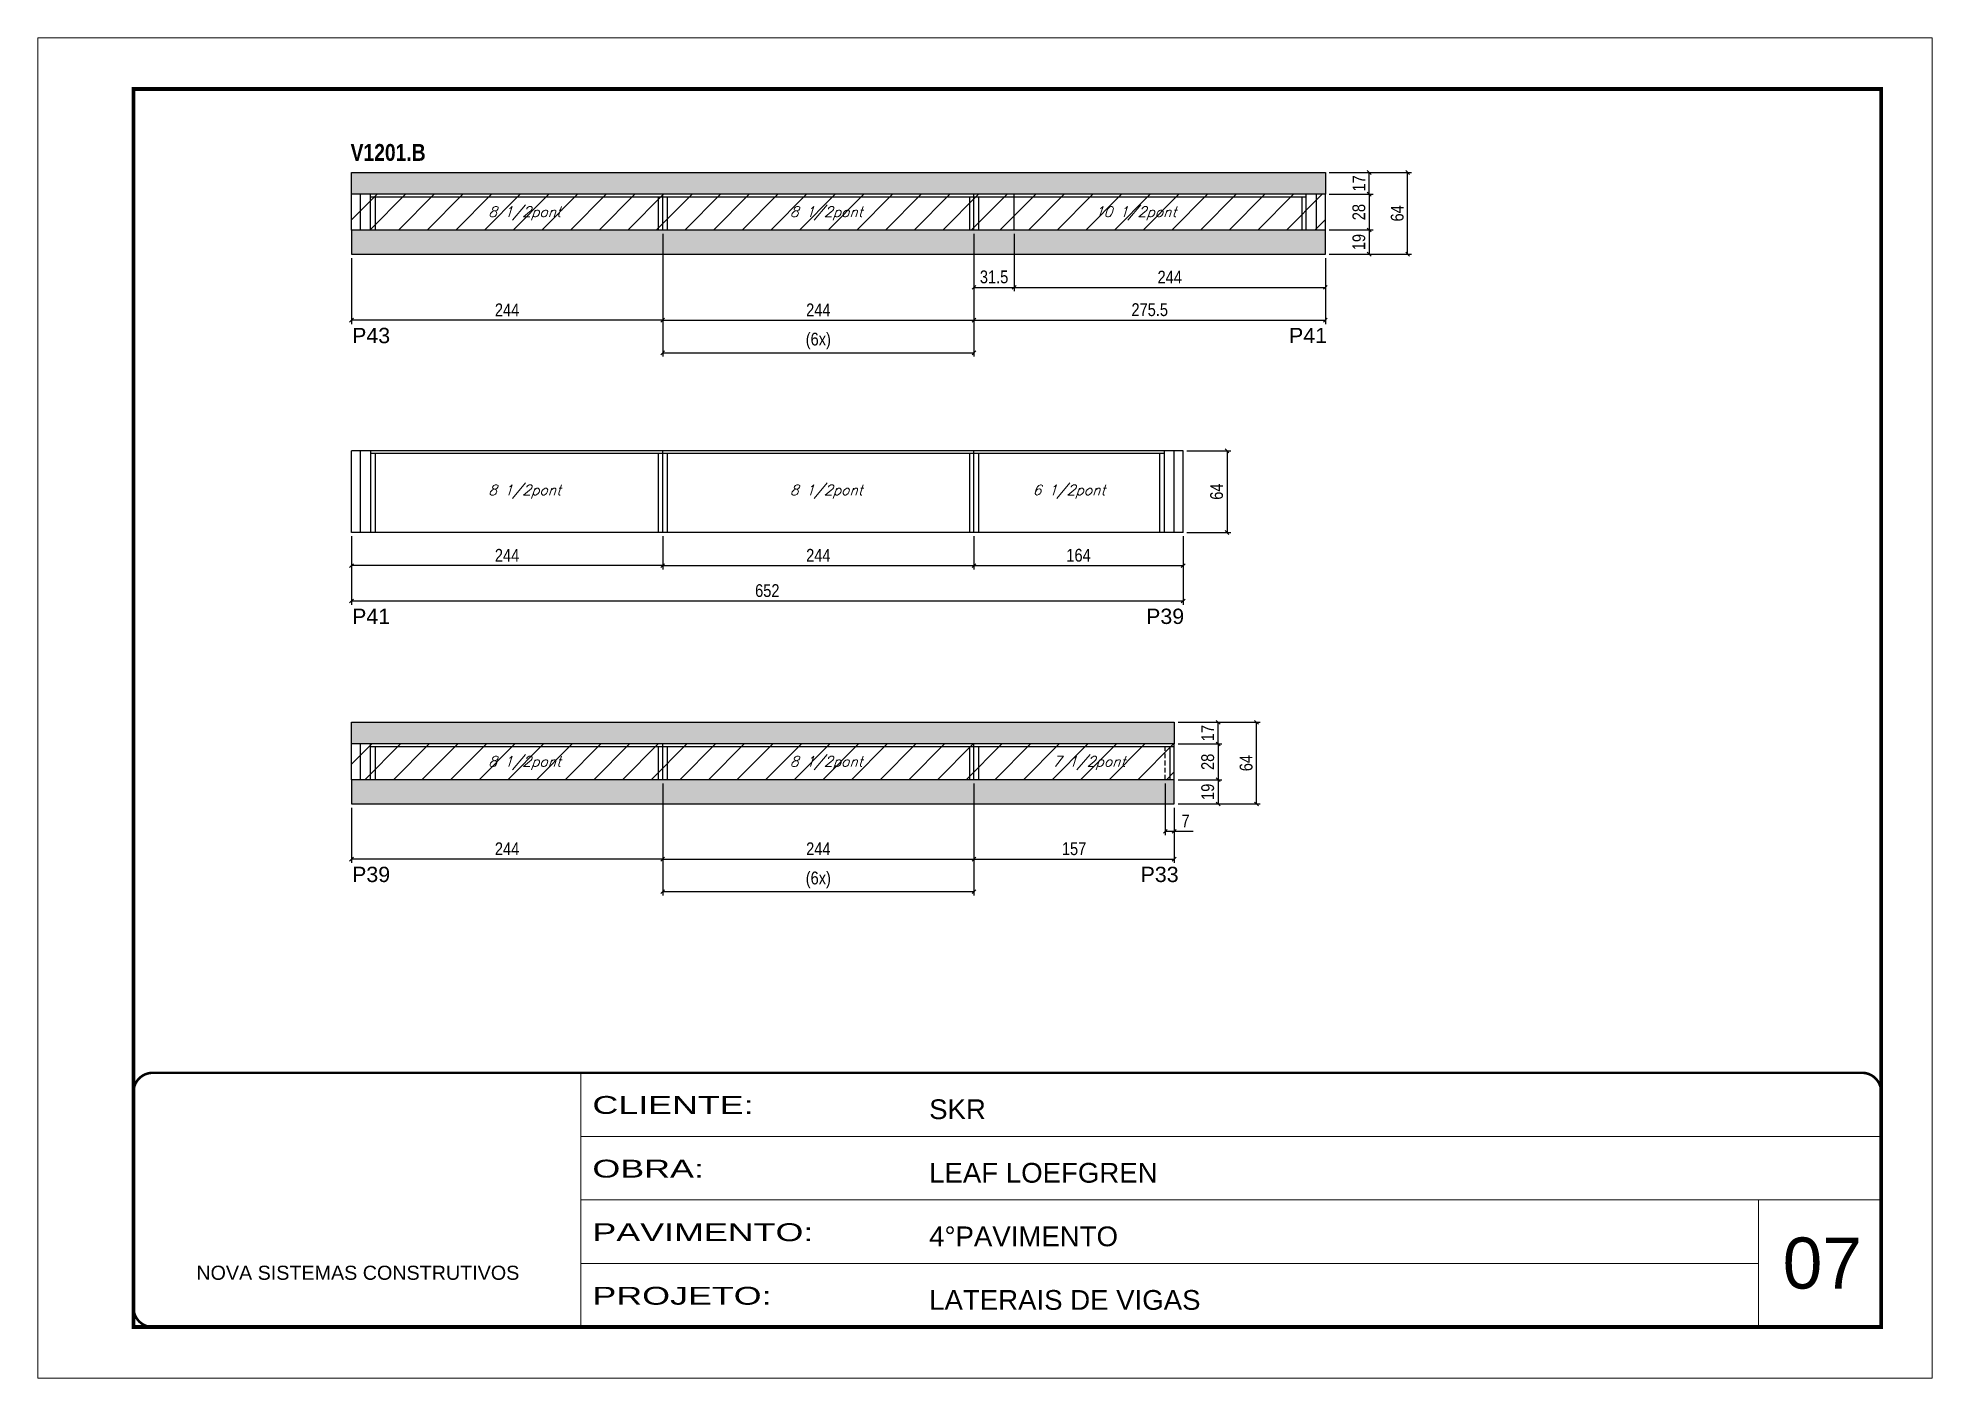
# Model space of a CAD drawing. Extents: x 3309 to 9563, y -2522 to 14608.
# Drawn here: x 6493 to 7978, y 12409 to 13459 of the extents above; entities that cross this region are included whole.
import ezdxf

# ---------------------------------------------------------------- set-up
doc = ezdxf.new("R2010")
doc.units = 0
for name, pattern in [('CONTINUO', [0]), ('DASHED', [0.75, 0.5, -0.25]), ('HIDDEN', [0.375, 0.25, -0.125])]:
    doc.linetypes.add(name, pattern=pattern)
for name, color, linetype in [('5', 5, 'Continuous'), ('COTA', 241, 'Continuous'), ('NOMENCLATURA', 7, 'Continuous'), ('Painéis', 200, 'Continuous'), ('SARR_2.2x7', 40, 'Continuous'), ('SARR_3.5x7', 81, 'Continuous'), ('texto', 7, 'Continuous')]:
    doc.layers.add(name, color=color, linetype=linetype)
for name, color, linetype, lineweight in [('CARIMBO', 255, 'Continuous', 9), ('Folhas', 255, 'Continuous', 9), ('Hachura', 251, 'Continuous', 9), ('SARRAFO DE PRESSAO', 251, 'DASHED', 9)]:
    doc.layers.add(name, color=color, linetype=linetype, lineweight=lineweight)
doc.styles.add('ARIAL', font='arial.ttf')
doc.styles.add('COTA TECNICA', font='techl___.ttf', dxfattribs={"height": 10})
doc.styles.add('Romans', font='romans.shx')
doc.styles.get("Standard").update_dxf_attribs({"font": 'arial.ttf'})
doc.styles.add('TECNICA', font='techb___.ttf', dxfattribs={"height": 10})
doc.styles.add('Tecnologia', font='')
doc.styles.get('Tecnologia').set_extended_font_data('Forgotten Futurist')
doc.dimstyles.new('PAINEL', dxfattribs={"dimtxt": 10, "dimasz": 3, "dimexe": 3, "dimexo": 3, "dimgap": 3, "dimtad": 1, "dimdec": 1, "dimzin": 12, "dimdsep": 46, "dimtxsty": 'COTA TECNICA', "dimblk1": 'OBLIQUE', "dimblk2": 'OBLIQUE', "dimsah": 1, "dimcen": 0.9, "dimclrd": 4, "dimclre": 4, "dimclrt": 240, "dimadec": 1, "dimazin": 3, "dimtfac": 1, "dimtdec": 1, "dimtmove": 0, "dimatfit": 3, "dimfxl": 1, "dimtolj": 1, "dimtzin": 12, "dimarcsym": 0})

msp = doc.modelspace()

# ---------------------------------------------------------------- texts
at = {"layer": '5', "linetype": 'Continuous'}
for s, p in [('P43', (6739.19, 13220.13, 0)), ('P41', (7473.71, 13220.13, 0)), ('P41', (6739.19, 13000.12)), ('P39', (7361.66, 13000.12)), ('P39', (6739.19, 12797.91, 0)), ('P33', (7357.34, 12797.91, 0))]:
    msp.add_text(s, height=12, rotation=0.00004, dxfattribs=at).set_placement(p)
at = {"layer": 'CARIMBO', "style": 'ARIAL'}
msp.add_text('07', height=40, dxfattribs=at).set_placement((7860.73, 12479.43))
at = {"layer": 'NOMENCLATURA', "style": 'TECNICA'}
msp.add_text('V1201.B', height=13.2, dxfattribs=at).set_placement((6738.02, 13362.96))
at = {"layer": 'texto', "color": 2, "char_height": 8, "attachment_point": 5, "style": 'Romans'}
for s, insert in [('{\\Q19;\\C256;8 1/2pont}', (6874.49, 13321.77)), ('{\\Q19;\\C256;8 1/2pont}', (7110.99, 13321.77)), ('{\\Q19;\\C256;10 1/2pont}', (7353.49, 13321.77)), ('{\\Q19;\\C256;8 1/2pont}', (6874.49, 13103.76)), ('{\\Q19;\\C256;8 1/2pont}', (7110.99, 13103.76)), ('{\\Q19;\\C256;6 1/2pont}', (7301.24, 13103.76)), ('{\\Q19;\\C256;8 1/2pont}', (6874.49, 12891.11)), ('{\\Q19;\\C256;8 1/2pont}', (7110.99, 12891.11)), ('{\\Q19;\\C256;7 1/2pont}', (7316.99, 12891.11))]:
    msp.add_mtext(s, dxfattribs=dict(at, insert=insert))

# ---------------------------------------------------------------- blocks, each defined once
blk = doc.blocks.new('9999999999')
at = {"color": 30, "linetype": 'CONTINUO'}
for p, q in [((98564.6, 34230.2), (98564.6, 34429.4)), ((98564.6, 34379.6), (99584, 34379.6)), ((98564.6, 34329.8), (99488, 34329.8)), ((99584, 34329.8), (99488, 34329.8)), ((99488, 34329.8), (99488, 34230.2)), ((98564.6, 34280), (99488, 34280))]:
    blk.add_line(p, q, dxfattribs=at)
at = {"color": 30, "linetype": 'CONTINUO', "const_width": 2}
blk.add_lwpolyline([(99584, 34230.2), (99584, 34414.4, 0.414214), (99569, 34429.4), (98229, 34429.4, 0.414214), (98214, 34414.4), (98214, 34245.2, 0.414214), (98229, 34230.2), (99584, 34230.2)], format="xyb", dxfattribs=at)
at = {"layer": 'Folhas'}
blk.add_lwpolyline([(98139, 34190.2), (99624, 34190.2), (99624, 35240.2), (98139, 35240.2)], close=True, dxfattribs=at)
at = {"layer": 'Folhas', "color": 30, "const_width": 3}
blk.add_lwpolyline([(98214, 34230.2), (99584, 34230.2), (99584, 35200.2), (98214, 35200.2)], close=True, dxfattribs=at)
at = {"color": 7, "linetype": 'Continuous', "ltscale": 5, "style": 'ARIAL'}
for s, height, p in [('SKR', 15.48, (98837.7, 34393.1)), ('LEAF LOEFGREN', 15.483, (98837.7, 34343.3)), ('4°PAVIMENTO', 15.483, (98837.7, 34293.5)), ('NOVA SISTEMAS CONSTRUTIVOS', 11.059, (98263.2, 34267.2)), ('LATERAIS DE VIGAS', 15.483, (98837.7, 34243.7))]:
    blk.add_text(s, height=height, dxfattribs=at).set_placement(p)
at = {"layer": 'Folhas', "color": 7, "style": 'Tecnologia', "width": 1.5}
for s, p in [('CLIENTE:', (98573.7, 34397.2)), ('OBRA:', (98573.7, 34347.3)), ('PAVIMENTO:', (98573.7, 34297.5)), ('PROJETO:', (98573.7, 34247.7))]:
    blk.add_text(s, height=14, dxfattribs=at).set_placement(p)
blk = doc.blocks.new('_Oblique')
at = {"color": 0, "linetype": 'ByBlock', "lineweight": -2}
blk.add_line((-0.5, -0.5), (0.5, 0.5), dxfattribs=at)
blk = doc.blocks.new('*D904')
at = {"layer": 'COTA', "color": 4, "linetype": 'ByBlock', "lineweight": -2, "transparency": 16777216}
for p, q in [((6982.7, 13305.8), (6982.7, 13235.1)), ((6738.7, 13286.8), (6738.7, 13235.1)), ((6982.7, 13238.1), (6738.7, 13238.1))]:
    blk.add_line(p, q, dxfattribs=at)
at = {"layer": 'Defpoints', "color": 0, "linetype": 'ByBlock', "transparency": 16777216}
for p in [(6982.7, 13308.8), (6738.7, 13289.8), (6738.7, 13238.1)]:
    blk.add_point(p, dxfattribs=at)
at = {"layer": 'COTA', "color": 4, "linetype": 'ByBlock', "lineweight": -2, "transparency": 16777216, "xscale": 3, "yscale": 3, "zscale": 3, "rotation": 180}
blk.add_blockref('_Oblique', (6738.7, 13238.1), dxfattribs=at)
at = {"layer": 'COTA', "color": 4, "linetype": 'ByBlock', "lineweight": -2, "transparency": 16777216, "xscale": 3, "yscale": 3, "zscale": 3}
blk.add_blockref('_Oblique', (6982.7, 13238.1), dxfattribs=at)
at = {"layer": 'COTA', "color": 240, "linetype": 'ByBlock', "transparency": 16777216, "insert": (6860.7, 13246.2), "char_height": 10, "attachment_point": 5, "style": 'COTA TECNICA'}
blk.add_mtext('\\A1;244', dxfattribs=at)
blk = doc.blocks.new('*D905')
at = {"layer": 'COTA', "color": 4, "lineweight": -2, "transparency": 16777216}
for p, q in [((6982.7, 13305.8), (6982.7, 13235.1)), ((7226.7, 13305.8), (7226.7, 13235.1)), ((6982.7, 13238.1), (7226.7, 13238.1))]:
    blk.add_line(p, q, dxfattribs=at)
at = {"layer": 'Defpoints', "color": 0, "transparency": 16777216}
for p in [(6982.7, 13308.8, 0), (7226.7, 13308.8, 0), (7226.7, 13238.1)]:
    blk.add_point(p, dxfattribs=at)
at = {"layer": 'COTA', "color": 4, "lineweight": -2, "transparency": 16777216, "xscale": 3, "yscale": 3, "zscale": 3, "rotation": 180}
blk.add_blockref('_Oblique', (6982.7, 13238.1), dxfattribs=at)
at = {"layer": 'COTA', "color": 4, "lineweight": -2, "transparency": 16777216, "xscale": 3, "yscale": 3, "zscale": 3}
blk.add_blockref('_Oblique', (7226.7, 13238.1), dxfattribs=at)
at = {"layer": 'COTA', "color": 240, "transparency": 16777216, "insert": (7104.7, 13246.2), "char_height": 10, "attachment_point": 5, "style": 'COTA TECNICA'}
blk.add_mtext('\\A1;244', dxfattribs=at)
blk = doc.blocks.new('*D906')
at = {"layer": 'COTA', "color": 4, "lineweight": -2, "transparency": 16777216}
for p, q in [((7226.7, 13305.8), (7226.7, 13235.1)), ((7502.2, 13286.8), (7502.2, 13235.1)), ((7226.7, 13238.1), (7502.2, 13238.1))]:
    blk.add_line(p, q, dxfattribs=at)
at = {"layer": 'Defpoints', "color": 0, "transparency": 16777216}
for p in [(7226.7, 13308.8, 0), (7502.2, 13289.8), (7502.2, 13238.1)]:
    blk.add_point(p, dxfattribs=at)
at = {"layer": 'COTA', "color": 4, "lineweight": -2, "transparency": 16777216, "xscale": 3, "yscale": 3, "zscale": 3, "rotation": 180}
blk.add_blockref('_Oblique', (7226.7, 13238.1), dxfattribs=at)
at = {"layer": 'COTA', "color": 4, "lineweight": -2, "transparency": 16777216, "xscale": 3, "yscale": 3, "zscale": 3}
blk.add_blockref('_Oblique', (7502.2, 13238.1), dxfattribs=at)
at = {"layer": 'COTA', "color": 240, "transparency": 16777216, "insert": (7364.5, 13246.3), "char_height": 10, "attachment_point": 5, "style": 'COTA TECNICA'}
blk.add_mtext('\\A1;275.5', dxfattribs=at)
blk = doc.blocks.new('*D907')
at = {"layer": 'COTA', "color": 4, "lineweight": -2, "transparency": 16777216}
for p, q in [((7505.2, 13336.8), (7539.6, 13336.8)), ((7536.6, 13336.8), (7536.6, 13308.8)), ((7505.2, 13308.8), (7539.6, 13308.8))]:
    blk.add_line(p, q, dxfattribs=at)
at = {"layer": 'Defpoints', "color": 0, "transparency": 16777216}
for p in [(7502.2, 13336.8, 0), (7502.2, 13308.8, 0), (7536.6, 13308.8)]:
    blk.add_point(p, dxfattribs=at)
at = {"layer": 'COTA', "color": 4, "lineweight": -2, "transparency": 16777216, "xscale": 3, "yscale": 3, "zscale": 3}
for p, rotation in [((7536.6, 13336.8), 90), ((7536.6, 13308.8), 270)]:
    blk.add_blockref('_Oblique', p, dxfattribs=dict(at, rotation=rotation))
at = {"layer": 'COTA', "color": 240, "transparency": 16777216, "insert": (7528.5, 13322.8), "char_height": 10, "attachment_point": 5, "rotation": 90, "style": 'COTA TECNICA'}
blk.add_mtext('\\A1;28', dxfattribs=at)
blk = doc.blocks.new('*D908')
at = {"layer": 'COTA', "color": 4, "lineweight": -2, "transparency": 16777216}
for p, q in [((6982.7, 13305.8), (6982.7, 13209.6)), ((7226.7, 13305.8), (7226.7, 13209.6)), ((6982.7, 13212.6), (7226.7, 13212.6))]:
    blk.add_line(p, q, dxfattribs=at)
at = {"layer": 'Defpoints', "color": 0, "transparency": 16777216}
for p in [(6982.7, 13308.8, 0), (7226.7, 13308.8, 0), (7226.7, 13212.6)]:
    blk.add_point(p, dxfattribs=at)
at = {"layer": 'COTA', "color": 4, "lineweight": -2, "transparency": 16777216, "xscale": 3, "yscale": 3, "zscale": 3, "rotation": 180}
blk.add_blockref('_Oblique', (6982.7, 13212.6), dxfattribs=at)
at = {"layer": 'COTA', "color": 4, "lineweight": -2, "transparency": 16777216, "xscale": 3, "yscale": 3, "zscale": 3}
blk.add_blockref('_Oblique', (7226.7, 13212.6), dxfattribs=at)
at = {"layer": 'COTA', "color": 240, "transparency": 16777216, "insert": (7104.7, 13221.8), "char_height": 10, "attachment_point": 5, "style": 'COTA TECNICA'}
blk.add_mtext('\\A1;(6x)', dxfattribs=at)
blk = doc.blocks.new('*D909')
at = {"layer": 'COTA', "color": 4, "lineweight": -2, "transparency": 16777216}
for p, q in [((7505.2, 13308.8), (7539.6, 13308.8)), ((7536.6, 13308.8), (7536.6, 13289.8)), ((7505.2, 13289.8), (7539.6, 13289.8))]:
    blk.add_line(p, q, dxfattribs=at)
at = {"layer": 'Defpoints', "color": 0, "transparency": 16777216}
for p in [(7502.2, 13308.8, 0), (7502.2, 13289.8), (7536.6, 13289.8)]:
    blk.add_point(p, dxfattribs=at)
at = {"layer": 'COTA', "color": 4, "lineweight": -2, "transparency": 16777216, "xscale": 3, "yscale": 3, "zscale": 3}
for p, rotation in [((7536.6, 13308.8), 90), ((7536.6, 13289.8), 270)]:
    blk.add_blockref('_Oblique', p, dxfattribs=dict(at, rotation=rotation))
at = {"layer": 'COTA', "color": 240, "transparency": 16777216, "insert": (7528.5, 13299.3), "char_height": 10, "attachment_point": 5, "rotation": 90, "style": 'COTA TECNICA'}
blk.add_mtext('\\A1;19', dxfattribs=at)
blk = doc.blocks.new('*D910')
at = {"layer": 'COTA', "color": 4, "lineweight": -2, "transparency": 16777216}
for p, q in [((7505.2, 13353.8), (7569.7, 13353.8)), ((7566.7, 13289.8), (7566.7, 13353.8)), ((7505.2, 13289.8), (7569.7, 13289.8))]:
    blk.add_line(p, q, dxfattribs=at)
at = {"layer": 'Defpoints', "color": 0, "transparency": 16777216}
for p in [(7502.2, 13353.8, 0), (7566.7, 13353.8), (7502.2, 13289.8)]:
    blk.add_point(p, dxfattribs=at)
at = {"layer": 'COTA', "color": 4, "lineweight": -2, "transparency": 16777216, "xscale": 3, "yscale": 3, "zscale": 3}
for p, rotation in [((7566.7, 13353.8), 90), ((7566.7, 13289.8), 270)]:
    blk.add_blockref('_Oblique', p, dxfattribs=dict(at, rotation=rotation))
at = {"layer": 'COTA', "color": 240, "transparency": 16777216, "insert": (7558.6, 13321.8), "char_height": 10, "attachment_point": 5, "rotation": 90, "style": 'COTA TECNICA'}
blk.add_mtext('\\A1;64', dxfattribs=at)
blk = doc.blocks.new('*D911')
at = {"layer": 'COTA', "color": 4, "lineweight": -2, "transparency": 16777216}
for p, q in [((7505.2, 13353.8), (7539.6, 13353.8)), ((7536.6, 13336.8), (7536.6, 13353.8)), ((7505.2, 13336.8), (7539.6, 13336.8))]:
    blk.add_line(p, q, dxfattribs=at)
at = {"layer": 'Defpoints', "color": 0, "transparency": 16777216}
for p in [(7502.2, 13353.8, 0), (7536.6, 13353.8), (7502.2, 13336.8, 0)]:
    blk.add_point(p, dxfattribs=at)
at = {"layer": 'COTA', "color": 4, "lineweight": -2, "transparency": 16777216, "xscale": 3, "yscale": 3, "zscale": 3}
for p, rotation in [((7536.6, 13353.8), 90), ((7536.6, 13336.8), 270)]:
    blk.add_blockref('_Oblique', p, dxfattribs=dict(at, rotation=rotation))
at = {"layer": 'COTA', "color": 240, "transparency": 16777216, "insert": (7528.5, 13345.3), "char_height": 10, "attachment_point": 5, "rotation": 90, "style": 'COTA TECNICA'}
blk.add_mtext('\\A1;17', dxfattribs=at)
blk = doc.blocks.new('*D912')
at = {"layer": 'COTA', "color": 4, "lineweight": -2, "transparency": 16777216}
for p, q in [((7226.7, 13305.8), (7226.7, 13260.8)), ((7258.2, 13305.8), (7258.2, 13260.8)), ((7226.7, 13263.8), (7258.2, 13263.8))]:
    blk.add_line(p, q, dxfattribs=at)
at = {"layer": 'Defpoints', "color": 0, "transparency": 16777216}
for p in [(7226.7, 13308.8, 0), (7258.2, 13308.8, 0), (7258.2, 13263.8)]:
    blk.add_point(p, dxfattribs=at)
at = {"layer": 'COTA', "color": 4, "lineweight": -2, "transparency": 16777216, "xscale": 3, "yscale": 3, "zscale": 3, "rotation": 180}
blk.add_blockref('_Oblique', (7226.7, 13263.8), dxfattribs=at)
at = {"layer": 'COTA', "color": 4, "lineweight": -2, "transparency": 16777216, "xscale": 3, "yscale": 3, "zscale": 3}
blk.add_blockref('_Oblique', (7258.2, 13263.8), dxfattribs=at)
at = {"layer": 'COTA', "color": 240, "transparency": 16777216, "insert": (7242.5, 13272), "char_height": 10, "attachment_point": 5, "style": 'COTA TECNICA'}
blk.add_mtext('\\A1;31.5', dxfattribs=at)
blk = doc.blocks.new('*D913')
at = {"layer": 'COTA', "color": 4, "lineweight": -2, "transparency": 16777216}
for p, q in [((7258.2, 13305.8), (7258.2, 13260.8)), ((7502.2, 13286.8), (7502.2, 13260.8)), ((7258.2, 13263.8), (7502.2, 13263.8))]:
    blk.add_line(p, q, dxfattribs=at)
at = {"layer": 'Defpoints', "color": 0, "transparency": 16777216}
for p in [(7258.2, 13308.8, 0), (7502.2, 13289.8, 0), (7502.2, 13263.8)]:
    blk.add_point(p, dxfattribs=at)
at = {"layer": 'COTA', "color": 4, "lineweight": -2, "transparency": 16777216, "xscale": 3, "yscale": 3, "zscale": 3, "rotation": 180}
blk.add_blockref('_Oblique', (7258.2, 13263.8), dxfattribs=at)
at = {"layer": 'COTA', "color": 4, "lineweight": -2, "transparency": 16777216, "xscale": 3, "yscale": 3, "zscale": 3}
blk.add_blockref('_Oblique', (7502.2, 13263.8), dxfattribs=at)
at = {"layer": 'COTA', "color": 240, "transparency": 16777216, "insert": (7380.2, 13271.9), "char_height": 10, "attachment_point": 5, "style": 'COTA TECNICA'}
blk.add_mtext('\\A1;244', dxfattribs=at)
blk = doc.blocks.new('*D2460')
at = {"layer": 'COTA', "color": 4, "linetype": 'ByBlock', "lineweight": -2, "transparency": 16777216}
for p, q in [((6738.7, 13068.8), (6738.7, 13042.8)), ((6982.7, 13068.8), (6982.7, 13042.8)), ((6982.7, 13045.8), (6738.7, 13045.8))]:
    blk.add_line(p, q, dxfattribs=at)
at = {"layer": 'Defpoints', "color": 0, "linetype": 'ByBlock', "transparency": 16777216}
for p in [(6738.7, 13071.8), (6982.7, 13071.8), (6738.7, 13045.8)]:
    blk.add_point(p, dxfattribs=at)
at = {"layer": 'COTA', "color": 4, "linetype": 'ByBlock', "lineweight": -2, "transparency": 16777216, "xscale": 3, "yscale": 3, "zscale": 3, "rotation": 180}
blk.add_blockref('_Oblique', (6738.7, 13045.8), dxfattribs=at)
at = {"layer": 'COTA', "color": 4, "linetype": 'ByBlock', "lineweight": -2, "transparency": 16777216, "xscale": 3, "yscale": 3, "zscale": 3}
blk.add_blockref('_Oblique', (6982.7, 13045.8), dxfattribs=at)
at = {"layer": 'COTA', "color": 240, "linetype": 'ByBlock', "transparency": 16777216, "insert": (6860.7, 13053.9), "char_height": 10, "attachment_point": 5, "style": 'COTA TECNICA'}
blk.add_mtext('\\A1;244', dxfattribs=at)
blk = doc.blocks.new('*D2462')
at = {"layer": 'COTA', "color": 4, "linetype": 'ByBlock', "lineweight": -2, "transparency": 16777216}
for p, q in [((6738.7, 13068.8), (6738.7, 13015.1)), ((7390.7, 13068.8), (7390.7, 13015.1)), ((7390.7, 13018.1), (6738.7, 13018.1))]:
    blk.add_line(p, q, dxfattribs=at)
at = {"layer": 'Defpoints', "color": 0, "linetype": 'ByBlock', "transparency": 16777216}
for p in [(6738.7, 13071.8), (7390.7, 13071.8), (6738.7, 13018.1)]:
    blk.add_point(p, dxfattribs=at)
at = {"layer": 'COTA', "color": 4, "linetype": 'ByBlock', "lineweight": -2, "transparency": 16777216, "xscale": 3, "yscale": 3, "zscale": 3, "rotation": 180}
blk.add_blockref('_Oblique', (6738.7, 13018.1), dxfattribs=at)
at = {"layer": 'COTA', "color": 4, "linetype": 'ByBlock', "lineweight": -2, "transparency": 16777216, "xscale": 3, "yscale": 3, "zscale": 3}
blk.add_blockref('_Oblique', (7390.7, 13018.1), dxfattribs=at)
at = {"layer": 'COTA', "color": 240, "linetype": 'ByBlock', "transparency": 16777216, "insert": (7064.7, 13026.2), "char_height": 10, "attachment_point": 5, "style": 'COTA TECNICA'}
blk.add_mtext('\\A1;652', dxfattribs=at)
blk = doc.blocks.new('*D2461')
at = {"layer": 'COTA', "color": 4, "lineweight": -2, "transparency": 16777216}
for p, q in [((6982.7, 13068.8), (6982.7, 13042.8)), ((7226.7, 13068.8), (7226.7, 13042.8)), ((6982.7, 13045.8), (7226.7, 13045.8))]:
    blk.add_line(p, q, dxfattribs=at)
at = {"layer": 'Defpoints', "color": 0, "transparency": 16777216}
for p in [(6982.7, 13071.8, 0), (7226.7, 13071.8, 0), (7226.7, 13045.8)]:
    blk.add_point(p, dxfattribs=at)
at = {"layer": 'COTA', "color": 4, "lineweight": -2, "transparency": 16777216, "xscale": 3, "yscale": 3, "zscale": 3, "rotation": 180}
blk.add_blockref('_Oblique', (6982.7, 13045.8), dxfattribs=at)
at = {"layer": 'COTA', "color": 4, "lineweight": -2, "transparency": 16777216, "xscale": 3, "yscale": 3, "zscale": 3}
blk.add_blockref('_Oblique', (7226.7, 13045.8), dxfattribs=at)
at = {"layer": 'COTA', "color": 240, "transparency": 16777216, "insert": (7104.7, 13053.9), "char_height": 10, "attachment_point": 5, "style": 'COTA TECNICA'}
blk.add_mtext('\\A1;244', dxfattribs=at)
blk = doc.blocks.new('*D2463')
at = {"layer": 'COTA', "color": 4, "lineweight": -2, "transparency": 16777216}
for p, q in [((7226.7, 13068.8), (7226.7, 13042.8)), ((7390.7, 13068.8), (7390.7, 13042.8)), ((7226.7, 13045.8), (7390.7, 13045.8))]:
    blk.add_line(p, q, dxfattribs=at)
at = {"layer": 'Defpoints', "color": 0, "transparency": 16777216}
for p in [(7226.7, 13071.8, 0), (7390.7, 13071.8, 0), (7390.7, 13045.8)]:
    blk.add_point(p, dxfattribs=at)
at = {"layer": 'COTA', "color": 4, "lineweight": -2, "transparency": 16777216, "xscale": 3, "yscale": 3, "zscale": 3, "rotation": 180}
blk.add_blockref('_Oblique', (7226.7, 13045.8), dxfattribs=at)
at = {"layer": 'COTA', "color": 4, "lineweight": -2, "transparency": 16777216, "xscale": 3, "yscale": 3, "zscale": 3}
blk.add_blockref('_Oblique', (7390.7, 13045.8), dxfattribs=at)
at = {"layer": 'COTA', "color": 240, "transparency": 16777216, "insert": (7308.7, 13053.9), "char_height": 10, "attachment_point": 5, "style": 'COTA TECNICA'}
blk.add_mtext('\\A1;164', dxfattribs=at)
blk = doc.blocks.new('*D2464')
at = {"layer": 'COTA', "color": 4, "lineweight": -2, "transparency": 16777216}
for p, q in [((7393.7, 13135.8), (7428.1, 13135.8)), ((7425.1, 13135.8), (7425.1, 13071.8)), ((7393.7, 13071.8), (7428.1, 13071.8))]:
    blk.add_line(p, q, dxfattribs=at)
at = {"layer": 'Defpoints', "color": 0, "transparency": 16777216}
for p in [(7390.7, 13135.8, 0), (7390.7, 13071.8, 0), (7425.1, 13071.8)]:
    blk.add_point(p, dxfattribs=at)
at = {"layer": 'COTA', "color": 4, "lineweight": -2, "transparency": 16777216, "xscale": 3, "yscale": 3, "zscale": 3}
for p, rotation in [((7425.1, 13135.8), 90), ((7425.1, 13071.8), 270)]:
    blk.add_blockref('_Oblique', p, dxfattribs=dict(at, rotation=rotation))
at = {"layer": 'COTA', "color": 240, "transparency": 16777216, "insert": (7417, 13103.8), "char_height": 10, "attachment_point": 5, "rotation": 90, "style": 'COTA TECNICA'}
blk.add_mtext('\\A1;64', dxfattribs=at)
blk = doc.blocks.new('*D2465')
at = {"layer": 'COTA', "color": 4, "linetype": 'ByBlock', "lineweight": -2, "transparency": 16777216}
for p, q in [((6982.7, 12875.1), (6982.7, 12812.9)), ((6738.7, 12856.1), (6738.7, 12812.9)), ((6982.7, 12815.9), (6738.7, 12815.9))]:
    blk.add_line(p, q, dxfattribs=at)
at = {"layer": 'Defpoints', "color": 0, "linetype": 'ByBlock', "transparency": 16777216}
for p in [(6982.7, 12878.1), (6738.7, 12859.1), (6738.7, 12815.9)]:
    blk.add_point(p, dxfattribs=at)
at = {"layer": 'COTA', "color": 4, "linetype": 'ByBlock', "lineweight": -2, "transparency": 16777216, "xscale": 3, "yscale": 3, "zscale": 3, "rotation": 180}
blk.add_blockref('_Oblique', (6738.7, 12815.9), dxfattribs=at)
at = {"layer": 'COTA', "color": 4, "linetype": 'ByBlock', "lineweight": -2, "transparency": 16777216, "xscale": 3, "yscale": 3, "zscale": 3}
blk.add_blockref('_Oblique', (6982.7, 12815.9), dxfattribs=at)
at = {"layer": 'COTA', "color": 240, "linetype": 'ByBlock', "transparency": 16777216, "insert": (6860.7, 12824), "char_height": 10, "attachment_point": 5, "style": 'COTA TECNICA'}
blk.add_mtext('\\A1;244', dxfattribs=at)
blk = doc.blocks.new('*D2466')
at = {"layer": 'COTA', "color": 4, "lineweight": -2, "transparency": 16777216}
for p, q in [((6982.7, 12875.1), (6982.7, 12812.9)), ((7226.7, 12875.1), (7226.7, 12812.9)), ((6982.7, 12815.9), (7226.7, 12815.9))]:
    blk.add_line(p, q, dxfattribs=at)
at = {"layer": 'Defpoints', "color": 0, "transparency": 16777216}
for p in [(6982.7, 12878.1, 0), (7226.7, 12878.1, 0), (7226.7, 12815.9)]:
    blk.add_point(p, dxfattribs=at)
at = {"layer": 'COTA', "color": 4, "lineweight": -2, "transparency": 16777216, "xscale": 3, "yscale": 3, "zscale": 3, "rotation": 180}
blk.add_blockref('_Oblique', (6982.7, 12815.9), dxfattribs=at)
at = {"layer": 'COTA', "color": 4, "lineweight": -2, "transparency": 16777216, "xscale": 3, "yscale": 3, "zscale": 3}
blk.add_blockref('_Oblique', (7226.7, 12815.9), dxfattribs=at)
at = {"layer": 'COTA', "color": 240, "transparency": 16777216, "insert": (7104.7, 12824), "char_height": 10, "attachment_point": 5, "style": 'COTA TECNICA'}
blk.add_mtext('\\A1;244', dxfattribs=at)
blk = doc.blocks.new('*D2467')
at = {"layer": 'COTA', "color": 4, "lineweight": -2, "transparency": 16777216}
for p, q in [((7226.7, 12875.1), (7226.7, 12812.9)), ((7383.7, 12856.1), (7383.7, 12812.9)), ((7226.7, 12815.9), (7383.7, 12815.9))]:
    blk.add_line(p, q, dxfattribs=at)
at = {"layer": 'Defpoints', "color": 0, "transparency": 16777216}
for p in [(7226.7, 12878.1, 0), (7383.7, 12859.1), (7383.7, 12815.9)]:
    blk.add_point(p, dxfattribs=at)
at = {"layer": 'COTA', "color": 4, "lineweight": -2, "transparency": 16777216, "xscale": 3, "yscale": 3, "zscale": 3, "rotation": 180}
blk.add_blockref('_Oblique', (7226.7, 12815.9), dxfattribs=at)
at = {"layer": 'COTA', "color": 4, "lineweight": -2, "transparency": 16777216, "xscale": 3, "yscale": 3, "zscale": 3}
blk.add_blockref('_Oblique', (7383.7, 12815.9), dxfattribs=at)
at = {"layer": 'COTA', "color": 240, "transparency": 16777216, "insert": (7305.2, 12824), "char_height": 10, "attachment_point": 5, "style": 'COTA TECNICA'}
blk.add_mtext('\\A1;157', dxfattribs=at)
blk = doc.blocks.new('*D2468')
at = {"layer": 'COTA', "color": 4, "lineweight": -2, "transparency": 16777216}
for p, q in [((7386.7, 12906.1), (7421.1, 12906.1)), ((7418.1, 12906.1), (7418.1, 12878.1)), ((7386.7, 12878.1), (7421.1, 12878.1))]:
    blk.add_line(p, q, dxfattribs=at)
at = {"layer": 'Defpoints', "color": 0, "transparency": 16777216}
for p in [(7383.7, 12906.1, 0), (7383.7, 12878.1, 0), (7418.1, 12878.1)]:
    blk.add_point(p, dxfattribs=at)
at = {"layer": 'COTA', "color": 4, "lineweight": -2, "transparency": 16777216, "xscale": 3, "yscale": 3, "zscale": 3}
for p, rotation in [((7418.1, 12906.1), 90), ((7418.1, 12878.1), 270)]:
    blk.add_blockref('_Oblique', p, dxfattribs=dict(at, rotation=rotation))
at = {"layer": 'COTA', "color": 240, "transparency": 16777216, "insert": (7410, 12892.1), "char_height": 10, "attachment_point": 5, "rotation": 90, "style": 'COTA TECNICA'}
blk.add_mtext('\\A1;28', dxfattribs=at)
blk = doc.blocks.new('*D2469')
at = {"layer": 'COTA', "color": 4, "lineweight": -2, "transparency": 16777216}
for p, q in [((6982.7, 12875.1), (6982.7, 12787.4)), ((7226.7, 12875.1), (7226.7, 12787.4)), ((6982.7, 12790.4), (7226.7, 12790.4))]:
    blk.add_line(p, q, dxfattribs=at)
at = {"layer": 'Defpoints', "color": 0, "transparency": 16777216}
for p in [(6982.7, 12878.1, 0), (7226.7, 12878.1, 0), (7226.7, 12790.4)]:
    blk.add_point(p, dxfattribs=at)
at = {"layer": 'COTA', "color": 4, "lineweight": -2, "transparency": 16777216, "xscale": 3, "yscale": 3, "zscale": 3, "rotation": 180}
blk.add_blockref('_Oblique', (6982.7, 12790.4), dxfattribs=at)
at = {"layer": 'COTA', "color": 4, "lineweight": -2, "transparency": 16777216, "xscale": 3, "yscale": 3, "zscale": 3}
blk.add_blockref('_Oblique', (7226.7, 12790.4), dxfattribs=at)
at = {"layer": 'COTA', "color": 240, "transparency": 16777216, "insert": (7104.7, 12799.6), "char_height": 10, "attachment_point": 5, "style": 'COTA TECNICA'}
blk.add_mtext('\\A1;(6x)', dxfattribs=at)
blk = doc.blocks.new('*D2470')
at = {"layer": 'COTA', "color": 4, "lineweight": -2, "transparency": 16777216}
for p, q in [((7376.7, 12875.1), (7376.7, 12834.7)), ((7383.7, 12856.1), (7383.7, 12834.7)), ((7376.7, 12837.7), (7383.7, 12837.7)), ((7383.7, 12837.7), (7398.5, 12837.7))]:
    blk.add_line(p, q, dxfattribs=at)
at = {"layer": 'Defpoints', "color": 0, "transparency": 16777216}
for p in [(7376.7, 12878.1, 0), (7383.7, 12859.1), (7383.7, 12837.7)]:
    blk.add_point(p, dxfattribs=at)
at = {"layer": 'COTA', "color": 4, "lineweight": -2, "transparency": 16777216, "xscale": 3, "yscale": 3, "zscale": 3, "rotation": 180}
blk.add_blockref('_Oblique', (7376.7, 12837.7), dxfattribs=at)
at = {"layer": 'COTA', "color": 4, "lineweight": -2, "transparency": 16777216, "xscale": 3, "yscale": 3, "zscale": 3}
blk.add_blockref('_Oblique', (7383.7, 12837.7), dxfattribs=at)
at = {"layer": 'COTA', "color": 240, "transparency": 16777216, "insert": (7392.6, 12845.8), "char_height": 10, "attachment_point": 5, "style": 'COTA TECNICA'}
blk.add_mtext('\\A1;7', dxfattribs=at)
blk = doc.blocks.new('*D2471')
at = {"layer": 'COTA', "color": 4, "lineweight": -2, "transparency": 16777216}
for p, q in [((7386.7, 12878.1), (7421.1, 12878.1)), ((7418.1, 12878.1), (7418.1, 12859.1)), ((7386.7, 12859.1), (7421.1, 12859.1))]:
    blk.add_line(p, q, dxfattribs=at)
at = {"layer": 'Defpoints', "color": 0, "transparency": 16777216}
for p in [(7383.7, 12878.1, 0), (7383.7, 12859.1), (7418.1, 12859.1)]:
    blk.add_point(p, dxfattribs=at)
at = {"layer": 'COTA', "color": 4, "lineweight": -2, "transparency": 16777216, "xscale": 3, "yscale": 3, "zscale": 3}
for p, rotation in [((7418.1, 12878.1), 90), ((7418.1, 12859.1), 270)]:
    blk.add_blockref('_Oblique', p, dxfattribs=dict(at, rotation=rotation))
at = {"layer": 'COTA', "color": 240, "transparency": 16777216, "insert": (7410, 12868.6), "char_height": 10, "attachment_point": 5, "rotation": 90, "style": 'COTA TECNICA'}
blk.add_mtext('\\A1;19', dxfattribs=at)
blk = doc.blocks.new('*D2472')
at = {"layer": 'COTA', "color": 4, "lineweight": -2, "transparency": 16777216}
for p, q in [((7386.7, 12923.1), (7451.2, 12923.1)), ((7448.2, 12859.1), (7448.2, 12923.1)), ((7386.7, 12859.1), (7451.2, 12859.1))]:
    blk.add_line(p, q, dxfattribs=at)
at = {"layer": 'Defpoints', "color": 0, "transparency": 16777216}
for p in [(7383.7, 12923.1, 0), (7448.2, 12923.1), (7383.7, 12859.1)]:
    blk.add_point(p, dxfattribs=at)
at = {"layer": 'COTA', "color": 4, "lineweight": -2, "transparency": 16777216, "xscale": 3, "yscale": 3, "zscale": 3}
for p, rotation in [((7448.2, 12923.1), 90), ((7448.2, 12859.1), 270)]:
    blk.add_blockref('_Oblique', p, dxfattribs=dict(at, rotation=rotation))
at = {"layer": 'COTA', "color": 240, "transparency": 16777216, "insert": (7440.1, 12891.1), "char_height": 10, "attachment_point": 5, "rotation": 90, "style": 'COTA TECNICA'}
blk.add_mtext('\\A1;64', dxfattribs=at)
blk = doc.blocks.new('*D2473')
at = {"layer": 'COTA', "color": 4, "lineweight": -2, "transparency": 16777216}
for p, q in [((7386.7, 12923.1), (7421.1, 12923.1)), ((7418.1, 12906.1), (7418.1, 12923.1)), ((7386.7, 12906.1), (7421.1, 12906.1))]:
    blk.add_line(p, q, dxfattribs=at)
at = {"layer": 'Defpoints', "color": 0, "transparency": 16777216}
for p in [(7383.7, 12923.1, 0), (7418.1, 12923.1), (7383.7, 12906.1, 0)]:
    blk.add_point(p, dxfattribs=at)
at = {"layer": 'COTA', "color": 4, "lineweight": -2, "transparency": 16777216, "xscale": 3, "yscale": 3, "zscale": 3}
for p, rotation in [((7418.1, 12923.1), 90), ((7418.1, 12906.1), 270)]:
    blk.add_blockref('_Oblique', p, dxfattribs=dict(at, rotation=rotation))
at = {"layer": 'COTA', "color": 240, "transparency": 16777216, "insert": (7410, 12914.6), "char_height": 10, "attachment_point": 5, "rotation": 90, "style": 'COTA TECNICA'}
blk.add_mtext('\\A1;17', dxfattribs=at)

# ---------------------------------------------------------------- dimensions: what is measured, and where the dimension line sits
at = {"layer": 'COTA'}
for base, p1, p2, picture, middle in [((7566.66, 13353.77, 0), (7502.24, 13289.77, 0), (7502.24, 13353.77), '*D910', (7558.56, 13321.77, 0)), ((7536.6, 13353.77, 0), (7502.24, 13336.77), (7502.24, 13353.77), '*D911', (7528.52, 13345.27, 0)), ((7536.6, 13308.77, 0), (7502.24, 13336.77), (7502.24, 13308.77), '*D907', (7528.5, 13322.77, 0)), ((7536.6, 13289.77, 0), (7502.24, 13308.77), (7502.24, 13289.77, 0), '*D909', (7528.51, 13299.27, 0)), ((7425.1, 13071.76, 0), (7390.74, 13135.76), (7390.74, 13071.76), '*D2464', (7416.99, 13103.76, 0)), ((7448.16, 12923.11, 0), (7383.74, 12859.11, 0), (7383.74, 12923.11), '*D2472', (7440.06, 12891.11, 0)), ((7418.1, 12923.11, 0), (7383.74, 12906.11), (7383.74, 12923.11), '*D2473', (7410.02, 12914.61, 0)), ((7418.1, 12878.11, 0), (7383.74, 12906.11), (7383.74, 12878.11), '*D2468', (7410, 12892.11, 0)), ((7418.1, 12859.11, 0), (7383.74, 12878.11), (7383.74, 12859.11, 0), '*D2471', (7410.01, 12868.61, 0))]:
    dim = msp.add_linear_dim(base=base, p1=p1, p2=p2, angle=90, dimstyle='PAINEL', dxfattribs=at)
    dim.commit()
    dim.dimension.update_dxf_attribs({"geometry": picture, "text_midpoint": middle})
at = {"layer": 'COTA', "linetype": 'ByBlock'}
for base, p1, p2, picture, middle in [((6738.74, 13238.14), (6982.74, 13308.77), (6738.74, 13289.77), '*D904', (6860.74, 13246.21)), ((6738.74, 13045.84), (6982.74, 13071.76), (6738.74, 13071.76), '*D2460', (6860.74, 13053.92)), ((6738.74, 12815.92), (6982.74, 12878.11), (6738.74, 12859.11), '*D2465', (6860.74, 12824))]:
    dim = msp.add_linear_dim(base=base, p1=p1, p2=p2, angle=180, dimstyle='PAINEL', override={"dimtmove": 1}, dxfattribs=at)
    dim.commit()
    dim.dimension.update_dxf_attribs({"geometry": picture, "text_midpoint": middle})
at = {"layer": 'COTA'}
for base, p1, p2, picture, middle in [((7226.74, 13238.14, 0), (6982.74, 13308.77), (7226.74, 13308.77), '*D905', (7104.74, 13246.21, 0)), ((7502.24, 13238.14, 0), (7226.74, 13308.77), (7502.24, 13289.77, 0), '*D906', (7364.49, 13246.25, 0)), ((7258.24, 13263.8, 0), (7226.74, 13308.77), (7258.24, 13308.77), '*D912', (7242.49, 13272.02, 0)), ((7226.74, 13045.84, 0), (6982.74, 13071.76), (7226.74, 13071.76), '*D2461', (7104.74, 13053.92, 0)), ((7390.74, 13045.84, 0), (7226.74, 13071.76), (7390.74, 13071.76), '*D2463', (7308.74, 13053.95, 0)), ((7226.74, 12815.92, 0), (6982.74, 12878.11), (7226.74, 12878.11), '*D2466', (7104.74, 12824, 0)), ((7383.74, 12815.92, 0), (7226.74, 12878.11), (7383.74, 12859.11, 0), '*D2467', (7305.24, 12824.03, 0)), ((7383.74, 12837.72, 0), (7376.74, 12878.11), (7383.74, 12859.11, 0), '*D2470', (7392.61, 12845.79, 0))]:
    dim = msp.add_linear_dim(base=base, p1=p1, p2=p2, dimstyle='PAINEL', dxfattribs=at)
    dim.commit()
    dim.dimension.update_dxf_attribs({"geometry": picture, "text_midpoint": middle})
for base, p1, p2, picture, middle in [((7226.74, 13212.63, 0), (6982.74, 13308.77), (7226.74, 13308.77), '*D908', (7104.74, 13221.85, 0)), ((7226.74, 12790.41, 0), (6982.74, 12878.11), (7226.74, 12878.11), '*D2469', (7104.74, 12799.63, 0))]:
    dim = msp.add_linear_dim(base=base, p1=p1, p2=p2, text='(6x)', dimstyle='PAINEL', dxfattribs=at)
    dim.commit()
    dim.dimension.update_dxf_attribs({"geometry": picture, "text_midpoint": middle})
dim = msp.add_linear_dim(base=(7502.24, 13263.8, 0), p1=(7258.24, 13308.77), p2=(7502.24, 13289.77, 0), dimstyle='PAINEL', override={"dimtmove": 1}, dxfattribs=at)
dim.commit()
dim.dimension.update_dxf_attribs({"geometry": '*D913', "text_midpoint": (7380.24, 13271.87, 0)})
at = {"layer": 'COTA', "linetype": 'ByBlock'}
dim = msp.add_linear_dim(base=(6738.74, 13018.13), p1=(7390.74, 13071.76), p2=(6738.74, 13071.76), angle=180, dimstyle='PAINEL', dxfattribs=at)
dim.commit()
dim.dimension.update_dxf_attribs({"geometry": '*D2462', "text_midpoint": (7064.74, 13026.24)})

# ---------------------------------------------------------------- hatches: boundary and pattern name
at = {"layer": 'COTA'}
h = msp.add_hatch(dxfattribs=at)
h.set_pattern_fill('AR-CONC', color=256, scale=0.03)
h.set_pattern_definition([(50, (1191.809, 527.226), (5.46554, -0.4781726), [0.5715, -6.2865]), (355, (1191.809, 527.226), (-1.0573026, 5.7317054), [0.4572, -5.0292175]), (100.451445, (1192.2645, 527.186), (4.4082374, 5.2535326), [0.4857003, -5.3427073]), (46.1842, (1191.809, 528.75), (8.1323712, -1.2612698), [0.85725, -9.42975]), (96.63556, (1192.487, 528.645), (7.122124, 7.4227837), [0.7285507, -8.0140682]), (351.18415, (1191.809, 528.75), (7.122124, 7.4227837), [0.685799, -7.543792]), (21, (1192.571, 528.369), (4.5484317, -3.067956), [0.5715, -6.2865]), (326, (1192.571, 528.369), (1.8540609, 5.525639), [0.4572, -5.0292]), (71.451445, (1192.95, 528.1133), (6.4024926, 2.457683), [0.4857003, -5.3426981]), (37.5, (1191.809, 527.226), (0.0926581, 2.53665117), [0, -4.96824, 0, -5.1054, 0, -5.04825]), (7.5, (1191.809, 527.226), (2.0045899, 3.00541724), [0, -2.91084, 0, -4.85394, 0, -1.92405]), (327.5, (1190.1098, 527.226), (4.06771786, -0.17186232), [0, -1.905, 0, -5.9436, 0, -7.8867]), (317.5, (1189.3478, 527.226), (4.4438754, 0.7627947), [0, -2.4765, 0, -3.94716, 0, -5.6007])])
h.paths.add_polyline_path([(6738.74, 13353.77), (6738.74, 13336.77), (7502.24, 13336.77), (7502.24, 13353.77)])
h = msp.add_hatch(dxfattribs=at)
h.set_pattern_fill('AR-CONC', color=256, scale=0.03)
h.set_pattern_definition([(50, (1330.0473, 527.226), (5.46554, -0.4781726), [0.5715, -6.2865]), (355, (1330.047, 527.226), (-1.0573026, 5.7317054), [0.4572, -5.0292175]), (100.451445, (1330.503, 527.186), (4.4082374, 5.2535326), [0.4857003, -5.3427073]), (46.1842, (1330.047, 528.75), (8.1323712, -1.2612698), [0.85725, -9.42975]), (96.63556, (1330.725, 528.645), (7.122124, 7.4227837), [0.7285507, -8.0140682]), (351.18415, (1330.047, 528.75), (7.122124, 7.4227837), [0.685799, -7.543792]), (21, (1330.8093, 528.369), (4.5484317, -3.067956), [0.5715, -6.2865]), (326, (1330.809, 528.369), (1.8540609, 5.525639), [0.4572, -5.0292]), (71.451445, (1331.1883, 528.1133), (6.4024926, 2.457683), [0.4857003, -5.3426981]), (37.5, (1330.0473, 527.226), (0.0926581, 2.53665117), [0, -4.96824, 0, -5.1054, 0, -5.04825]), (7.5, (1330.0473, 527.226), (2.0045899, 3.00541724), [0, -2.91084, 0, -4.85394, 0, -1.92405]), (327.5, (1328.348, 527.226), (4.06771786, -0.17186232), [0, -1.905, 0, -5.9436, 0, -7.8867]), (317.5, (1327.586, 527.226), (4.4438754, 0.7627947), [0, -2.4765, 0, -3.94716, 0, -5.6007])])
h.paths.add_polyline_path([(7502.24, 13289.77), (7502.24, 13308.77), (6738.74, 13308.77), (6738.74, 13289.77)])
h = msp.add_hatch(dxfattribs=at)
h.set_pattern_fill('AR-CONC', color=256, scale=0.03)
h.set_pattern_definition([(50, (1191.809, 96.56), (5.46554, -0.4781726), [0.5715, -6.2865]), (355, (1191.809, 96.56), (-1.0573026, 5.7317054), [0.4572, -5.0292175]), (100.451445, (1192.2645, 96.52), (4.4082374, 5.2535326), [0.4857003, -5.3427073]), (46.1842, (1191.809, 98.084), (8.1323712, -1.2612698), [0.85725, -9.42975]), (96.63556, (1192.487, 97.979), (7.122124, 7.4227837), [0.7285507, -8.0140682]), (351.18415, (1191.809, 98.084), (7.122124, 7.4227837), [0.685799, -7.543792]), (21, (1192.571, 97.703), (4.5484317, -3.067956), [0.5715, -6.2865]), (326, (1192.571, 97.703), (1.8540609, 5.525639), [0.4572, -5.0292]), (71.451445, (1192.95, 97.4473), (6.4024926, 2.457683), [0.4857003, -5.3426981]), (37.5, (1191.809, 96.56), (0.0926581, 2.53665117), [0, -4.96824, 0, -5.1054, 0, -5.04825]), (7.5, (1191.809, 96.56), (2.0045899, 3.00541724), [0, -2.91084, 0, -4.85394, 0, -1.92405]), (327.5, (1190.1098, 96.56), (4.06771786, -0.17186232), [0, -1.905, 0, -5.9436, 0, -7.8867]), (317.5, (1189.3478, 96.56), (4.4438754, 0.7627947), [0, -2.4765, 0, -3.94716, 0, -5.6007])])
h.paths.add_polyline_path([(6738.74, 12923.11), (6738.74, 12906.11), (7383.74, 12906.11), (7383.74, 12923.11)])
h = msp.add_hatch(dxfattribs=at)
h.set_pattern_fill('AR-CONC', color=256, scale=0.03)
h.set_pattern_definition([(50, (1330.0473, 96.56), (5.46554, -0.4781726), [0.5715, -6.2865]), (355, (1330.047, 96.56), (-1.0573026, 5.7317054), [0.4572, -5.0292175]), (100.451445, (1330.503, 96.52), (4.4082374, 5.2535326), [0.4857003, -5.3427073]), (46.1842, (1330.047, 98.084), (8.1323712, -1.2612698), [0.85725, -9.42975]), (96.63556, (1330.725, 97.979), (7.122124, 7.4227837), [0.7285507, -8.014068]), (351.18415, (1330.047, 98.084), (7.122124, 7.4227837), [0.685799, -7.543792]), (21, (1330.8093, 97.703), (4.5484317, -3.067956), [0.5715, -6.2865]), (326, (1330.809, 97.703), (1.8540609, 5.525639), [0.4572, -5.0292]), (71.451445, (1331.1883, 97.4473), (6.4024926, 2.457683), [0.4857003, -5.3426981]), (37.5, (1330.0473, 96.56), (0.0926581, 2.53665117), [0, -4.96824, 0, -5.1054, 0, -5.04825]), (7.5, (1330.0473, 96.56), (2.0045899, 3.00541724), [0, -2.91084, 0, -4.85394, 0, -1.92405]), (327.5, (1328.348, 96.56), (4.06771786, -0.17186232), [0, -1.905, 0, -5.9436, 0, -7.8867]), (317.5, (1327.586, 96.56), (4.4438754, 0.7627947), [0, -2.4765, 0, -3.94716, 0, -5.6007])])
h.paths.add_polyline_path([(7383.74, 12859.11), (7383.74, 12878.11), (6738.74, 12878.11), (6738.74, 12859.11)])
at = {"layer": 'Hachura'}
h = msp.add_hatch(dxfattribs=at)
h.set_pattern_fill('ANSI31', color=256, scale=5)
h.paths.add_polyline_path([(6982.74, 13336.77), (6738.74, 13336.77), (6738.74, 13308.77), (6982.74, 13308.77)])
h.paths.add_polyline_path([(7226.74, 13336.77), (6982.74, 13336.77), (6982.74, 13308.77), (7226.74, 13308.77)])
h.paths.add_polyline_path([(7258.24, 13336.77), (7226.74, 13336.77), (7226.74, 13308.77), (7258.24, 13308.77)])
h.paths.add_polyline_path([(7502.24, 13336.77), (7258.24, 13336.77), (7258.24, 13308.77), (7502.24, 13308.77)])
h = msp.add_hatch(dxfattribs=at)
h.set_pattern_fill('ANSI31', color=256, scale=5)
h.paths.add_polyline_path([(6982.74, 12906.11), (6738.74, 12906.11), (6738.74, 12878.11), (6982.74, 12878.11)])
h.paths.add_polyline_path([(7226.74, 12906.11), (6982.74, 12906.11), (6982.74, 12878.11), (7226.74, 12878.11)])
h.paths.add_polyline_path([(7383.74, 12906.11), (7226.74, 12906.11), (7226.74, 12878.11), (7383.74, 12878.11)])

# ---------------------------------------------------------------- linework, layer by layer
at = {"layer": 'COTA'}
for p, q in [((6738.74, 13336.77), (6738.74, 13353.77)), ((6738.74, 13353.77), (7502.24, 13353.77)), ((7502.24, 13353.77), (7502.24, 13336.77)), ((6738.74, 13308.77), (6738.74, 13289.77)), ((7502.24, 13289.77, 0), (7502.24, 13308.77)), ((6738.74, 13289.77), (7502.24, 13289.77, 0)), ((6738.74, 12906.11), (6738.74, 12923.11)), ((6738.74, 12923.11), (7383.74, 12923.11)), ((7383.74, 12923.11), (7383.74, 12906.11)), ((6738.74, 12878.11), (6738.74, 12859.11)), ((7383.74, 12859.11, 0), (7383.74, 12878.11)), ((6738.74, 12859.11), (7383.74, 12859.11, 0))]:
    msp.add_line(p, q, dxfattribs=at)
at = {"layer": 'Painéis', "linetype": 'ByBlock'}
for p, q in [((7502.24, 13336.77), (6738.74, 13336.77)), ((6738.74, 13308.77), (6738.74, 13336.77)), ((6982.74, 13308.77), (6982.74, 13336.77)), ((7226.74, 13308.77), (7226.74, 13336.77)), ((7258.24, 13308.77), (7258.24, 13336.77)), ((7502.24, 13308.77), (7502.24, 13336.77)), ((7502.24, 13308.77), (6738.74, 13308.77)), ((7390.74, 13135.76), (6738.74, 13135.76)), ((6738.74, 13071.76), (6738.74, 13135.76)), ((6982.74, 13071.76), (6982.74, 13135.76)), ((7226.74, 13071.76), (7226.74, 13135.76)), ((7390.74, 13071.76), (7390.74, 13135.76)), ((7390.74, 13071.76), (6738.74, 13071.76)), ((7383.74, 12906.11), (6738.74, 12906.11)), ((6738.74, 12878.11), (6738.74, 12906.11)), ((6982.74, 12878.11), (6982.74, 12906.11)), ((7226.74, 12878.11), (7226.74, 12906.11)), ((7383.74, 12878.11), (7383.74, 12906.11)), ((7383.74, 12878.11), (6738.74, 12878.11))]:
    msp.add_line(p, q, dxfattribs=at)
at = {"layer": 'SARR_2.2x7', "linetype": 'Continuous'}
for p, q in [((6745.74, 13308.77), (6745.74, 13336.77)), ((7495.24, 13308.77), (7495.24, 13336.77)), ((6982.74, 13334.57), (6753.74, 13334.57)), ((7226.74, 13334.57), (6982.74, 13334.57)), ((7487.24, 13334.57), (7226.74, 13334.57)), ((6745.74, 13071.76), (6745.74, 13135.76)), ((6982.74, 13133.56), (6753.74, 13133.56)), ((7226.74, 13133.56), (6982.74, 13133.56)), ((7375.74, 13133.56), (7226.74, 13133.56)), ((7383.74, 13071.76), (7383.74, 13135.76)), ((6745.74, 12878.11), (6745.74, 12906.11)), ((6982.74, 12903.91), (6753.74, 12903.91)), ((7226.74, 12903.91), (6982.74, 12903.91)), ((7383.74, 12903.91), (7226.74, 12903.91))]:
    msp.add_line(p, q, dxfattribs=at)
at = {"layer": 'SARR_2.2x7', "linetype": 'HIDDEN', "ltscale": 15}
msp.add_line((7376.74, 12878.11), (7376.74, 12906.11), dxfattribs=at)
at = {"layer": 'SARR_3.5x7'}
for p, q in [((6753.74, 13308.77), (6753.74, 13336.77)), ((7487.24, 13308.77), (7487.24, 13336.77)), ((6757.24, 13334.57), (6757.24, 13308.77)), ((6979.24, 13334.57), (6979.24, 13308.77)), ((6986.24, 13334.57), (6986.24, 13308.77)), ((7223.24, 13334.57), (7223.24, 13308.77)), ((7230.24, 13334.57), (7230.24, 13308.77)), ((7483.74, 13334.57), (7483.74, 13308.77)), ((6753.74, 13135.76), (6753.74, 13071.76)), ((6757.24, 13133.56), (6757.24, 13071.76)), ((6979.24, 13133.56), (6979.24, 13071.76)), ((6986.24, 13133.56), (6986.24, 13071.76)), ((7223.24, 13133.56), (7223.24, 13071.76)), ((7230.24, 13133.56), (7230.24, 13071.76)), ((7372.24, 13133.56), (7372.24, 13071.76)), ((7375.74, 13135.76), (7375.74, 13071.76)), ((6753.74, 12878.11), (6753.74, 12906.11)), ((6757.24, 12903.91), (6757.24, 12878.11)), ((6979.24, 12903.91), (6979.24, 12878.11)), ((6986.24, 12903.91), (6986.24, 12878.11)), ((7223.24, 12903.91), (7223.24, 12878.11)), ((7230.24, 12903.91), (7230.24, 12878.11)), ((7380.24, 12903.91), (7380.24, 12878.11))]:
    msp.add_line(p, q, dxfattribs=at)

# ---------------------------------------------------------------- block references
at = {"layer": 'SARRAFO DE PRESSAO', "color": 6, "linetype": 'ByBlock'}
msp.add_blockref('9999999999', (-91646.11, -21780.92), dxfattribs=at)

msp.set_redraw_order([(e.dxf.handle, doc.entitydb.next_handle()) for e in msp.query("TEXT MTEXT ATTDEF DIMENSION ARC_DIMENSION")])  # texts and dimensions are drawn at this point

doc.saveas('drawing.dxf')
